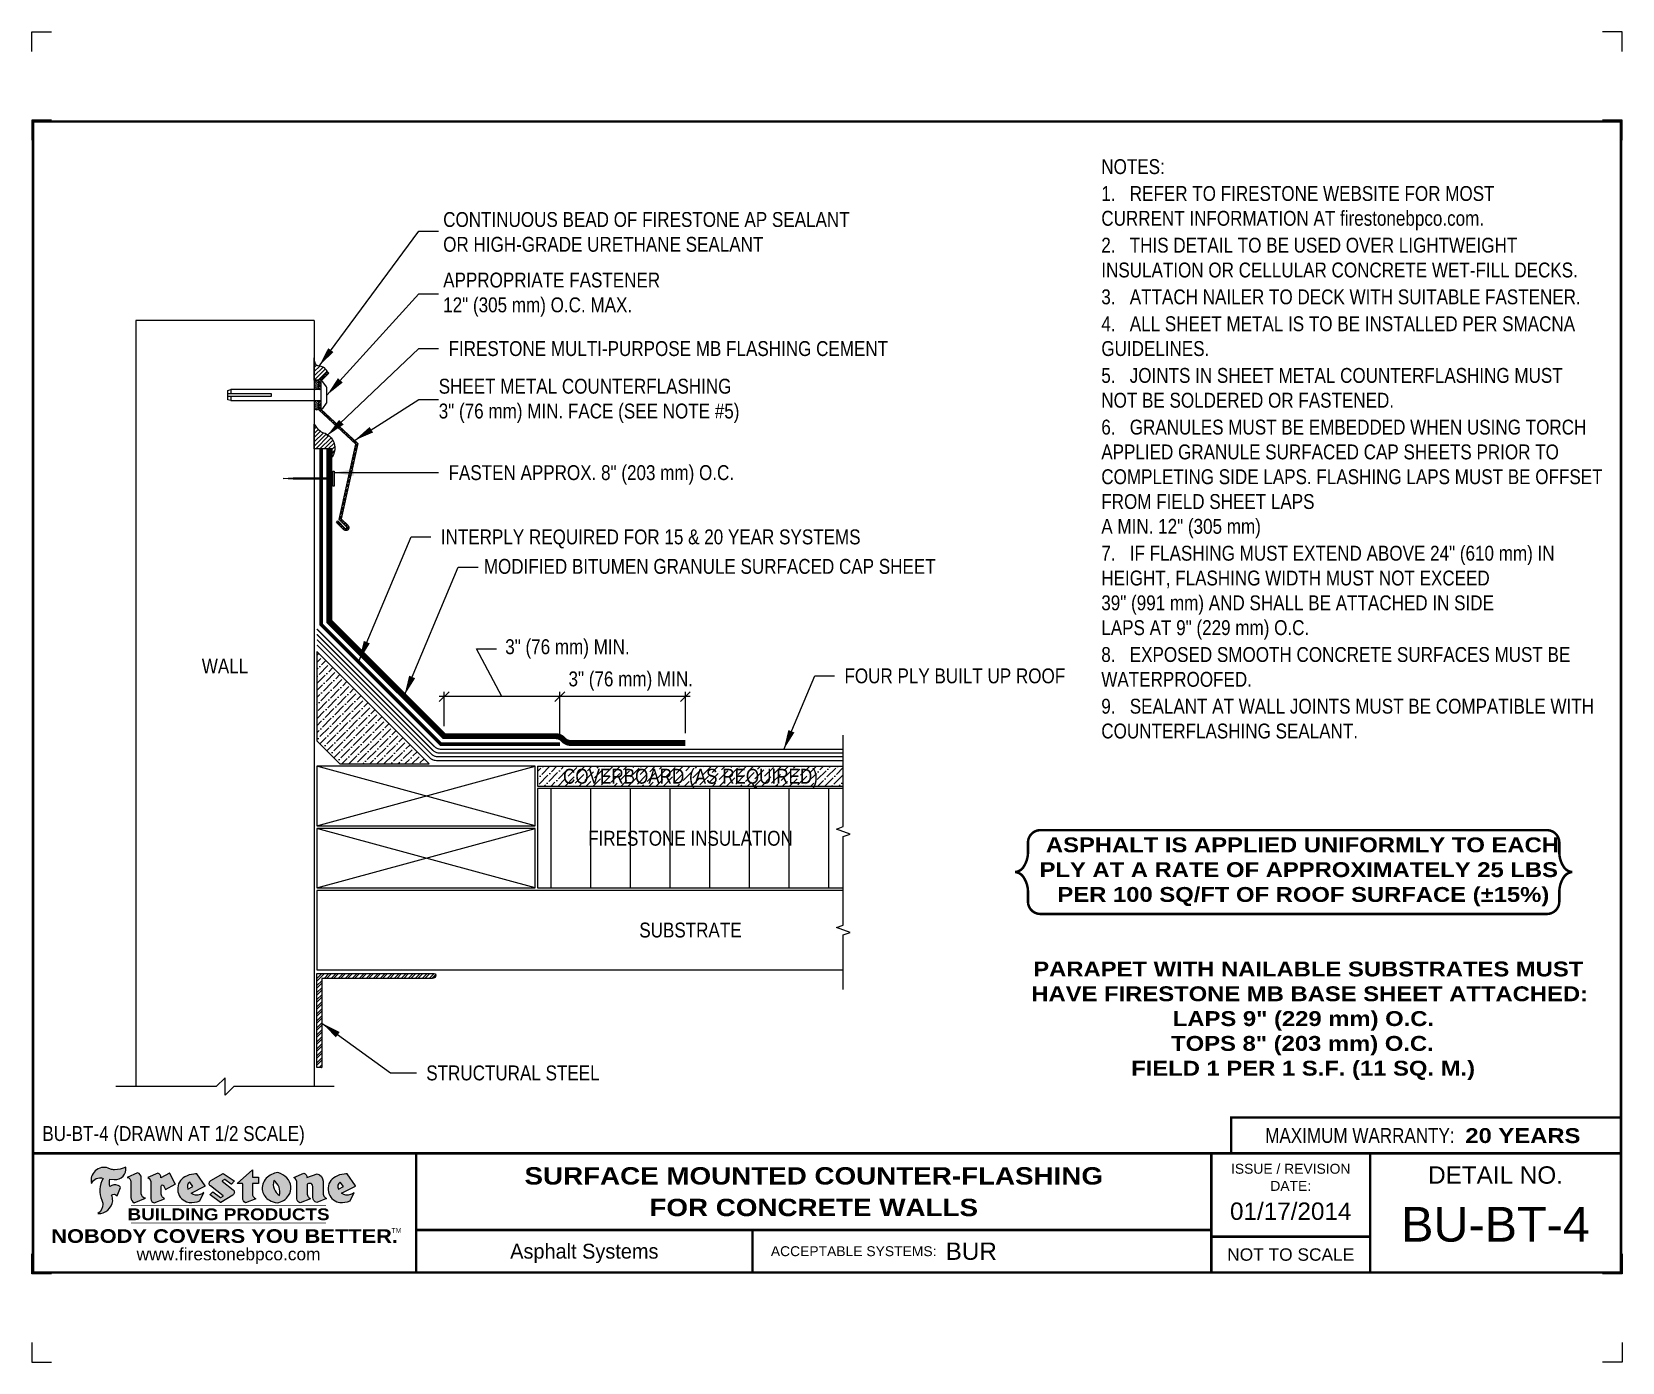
# Model space of a CAD drawing. Header units: inches. Extents: x -697.7 to -677.6, y -77.9 to -61.2.
import ezdxf
from ezdxf.enums import TextEntityAlignment as Align

# ---------------------------------------------------------------- set-up
doc = ezdxf.new("R2010")
doc.units = ezdxf.units.IN
doc.header["$MEASUREMENT"] = 0
doc.layers.get('0').update_dxf_attribs({"linetype": 'CONTINUOUS'})
doc.layers.get('DEFPOINTS').update_dxf_attribs({"linetype": 'CONTINUOUS'})
for name, color, linetype in [('FSBP-ACCESSORY-FIRESTONE', 7, 'CONTINUOUS'), ('FSBP-ACCESSORY-OTHER', 7, 'CONTINUOUS'), ('FSBP-ANNO-LABEL', 7, 'CONTINUOUS'), ('FSBP-ANNO-NOTE', 7, 'CONTINUOUS'), ('FSBP-COVERBOARD_CANT', 46, 'CONTINUOUS'), ('FSBP-INSULATION', 7, 'CONTINUOUS'), ('FSBP-MEMBRANE', 7, 'CONTINUOUS'), ('FSBP-SEALANTS', 1, 'CONTINUOUS'), ('FSBP-SUBSTRATE-GENERIC', 9, 'CONTINUOUS'), ('FSBP-TTLB', 7, 'CONTINUOUS'), ('FSBP-TTLB-BORDER', 7, 'CONTINUOUS'), ('FSBP-TTLB-TEXT', 7, 'CONTINUOUS'), ('FSBP-WALL-CURB', 9, 'CONTINUOUS'), ('FSBP-WOOD', 7, 'CONTINUOUS')]:
    doc.layers.add(name, color=color, linetype=linetype)
doc.styles.add('ARIAL', font='arial.ttf')
doc.styles.add('ARIAL_BOLD', font='')
doc.styles.add('ARIAL_NAR', font='ARIALN.TTF')
doc.styles.add('BANKGOTHIC', font='bgothm.ttf')
doc.styles.add('FSBP_ARIAL_NAR', font='ARIALN.TTF')
doc.styles.get('ARIAL_BOLD').set_extended_font_data('Arial Black')
doc.dimstyles.new('FSBP-DIM', dxfattribs={"dimtxt": 0.1875, "dimasz": 0.125, "dimexe": 0.0625, "dimexo": 0.125, "dimgap": 0.125, "dimtad": 0, "dimdec": 0, "dimzin": 1, "dimdsep": 46, "dimlunit": 4, "dimtxsty": 'ARIAL_NAR', "dimblk": 'OBLIQUE', "dimcen": 0.09375, "dimdle": 0.0625, "dimclrd": 256, "dimclre": 256, "dimclrt": 256, "dimadec": 0, "dimazin": 0, "dimtfac": 1, "dimtdec": 0, "dimtmove": 1, "dimatfit": 3, "dimfxl": 0, "dimtolj": 1, "dimtzin": 0, "dimlwd": -1, "dimlwe": -1, "dimarcsym": 0})
doc.dimstyles.new('FSBP-LEADER', dxfattribs={"dimtxt": 0.1875, "dimasz": 0.25, "dimexe": 0.0625, "dimexo": 0.125, "dimgap": 0.125, "dimtad": 0, "dimtih": 1, "dimtoh": 1, "dimdec": 4, "dimzin": 0, "dimdsep": 46, "dimlunit": 4, "dimtxsty": 'ARIAL_NAR', "dimcen": 0.09375, "dimclrd": 256, "dimclre": 256, "dimclrt": 256, "dimadec": 0, "dimazin": 0, "dimtfac": 1, "dimtdec": 4, "dimtofl": 0, "dimtmove": 0, "dimatfit": 3, "dimfxl": 0, "dimtolj": 1, "dimtzin": 0, "dimlwd": -1, "dimlwe": -1, "dimarcsym": 0})
pattern_1 = [(45, (-726.5178603907489, 26.92710630815978), (0.03314563036811942, 0.1215339780164378), [0.15625, -0.03125, 0, -0.03125])]

msp = doc.modelspace()

# ---------------------------------------------------------------- texts
at = {"layer": 'DEFPOINTS', "style": 'ARIAL_NAR'}
msp.add_text('BU-BT-4 (DRAWN AT 1/2 SCALE)', height=0.1875, dxfattribs=at).set_placement((-697.5198163187682, -75.06840324835517), align=Align.MIDDLE_LEFT)
at = {"layer": 'FSBP-ANNO-LABEL', "style": 'ARIAL_NAR'}
for s, p in [('FIRESTONE MULTI-PURPOSE MB FLASHING CEMENT', (-692.4039935739149, -65.17858243278621)), ('FASTEN APPROX. 8" (203 mm) O.C.', (-692.403993573915, -66.74142505823235)), ('INTERPLY REQUIRED FOR 15 & 20 YEAR SYSTEMS', (-692.5008355798597, -67.55123760617437)), ('FOUR PLY BUILT UP ROOF', (-687.417267619632, -69.30216411089754)), ('STRUCTURAL STEEL', (-692.6842502660837, -74.30465751182348))]:
    msp.add_text(s, height=0.1875, dxfattribs=at).set_placement(p, align=Align.MIDDLE_LEFT)
for s, p in [('WALL', (-695.2192852589939, -69.17833528872163)), ('FIRESTONE INSULATION', (-689.3566770575824, -71.34817293262495)), ('SUBSTRATE', (-689.3566770575824, -72.50442293262492))]:
    msp.add_text(s, height=0.1875, dxfattribs=at).set_placement(p, align=Align.MIDDLE_CENTER)
at = {"layer": 'FSBP-ANNO-LABEL', "char_height": 0.1875, "attachment_point": 1, "style": 'ARIAL_NAR'}
for s, width, heights, insert in [('\\pt4.5;CONTINUOUS BEAD OF FIRESTONE AP SEALANT\\POR HIGH-GRADE URETHANE SEALANT{\\H1.0222x; }', 5.135002463586147, [0.5986417030131281], (-692.4712286229478, -63.45873339194338)), ('\\pt4.5;APPROPRIATE FASTENER\\P12" (305 mm) O.C. MAX.{\\H1.0222x; }', 5.135002463586147, [0.5986417030131281], (-692.4712286229478, -64.22149203743152)), ('SHEET METAL COUNTERFLASHING\\P3" (76 mm) MIN. FACE (SEE NOTE #5){\\H1.0222x; }', 3.838321805639339, [0], (-692.527392330545, -65.55920970779613)), ('\\pt4.5;MODIFIED BITUMEN GRANULE SURFACED CAP SHEET', 5.721206415582856, [0], (-691.9595898276302, -67.82898804384652))]:
    msp.add_mtext_dynamic_manual_height_columns(s, width=width, gutter_width=5, heights=heights, dxfattribs=dict(at, insert=insert))
at = {"layer": 'FSBP-ANNO-NOTE', "char_height": 0.1875, "attachment_point": 1}
for s, width, heights, insert, style in [('NOTES:\\P{\\H0.083333x;\\P\\pi-0.375,l0.375;}1.   REFER TO FIRESTONE WEBSITE FOR MOST \\P\\pi0;CURRENT INFORMATION AT firestonebpco.com.\\P\\pl0;{\\H0.083333x;\\P\\pi-0.375,l0.375;}2.   THIS DETAIL TO BE USED OVER LIGHTWEIGHT\\P\\pi0;INSULATION OR CELLULAR CONCRETE WET-FILL DECKS.\\P{\\H0.083333x;\\P\\pi-0.375;}3.   ATTACH NAILER TO DECK WITH SUITABLE FASTENER.\\P{\\H0.083333x;\\P}4.   ALL SHEET METAL IS TO BE INSTALLED PER SMACNA GUIDELINES. \\P{\\H0.083333x;\\P}5.   JOINTS IN SHEET METAL COUNTERFLASHING MUST\\P\\pi0;NOT BE SOLDERED OR FASTENED.{\\H0.083333x;\\P\\pi-0.375;   \\P}6.   GRANULES MUST BE EMBEDDED WHEN USING TORCH APPLIED GRANULE SURFACED CAP SHEETS PRIOR TO COMPLETING SIDE LAPS. FLASHING LAPS MUST BE OFFSET FROM FIELD SHEET LAPS \\P\\pi0;A MIN. 12" (305 mm){\\H0.083333x;  \\P\\pi-0.375;\\P}7.   IF FLASHING MUST EXTEND ABOVE 24" (610 mm) IN HEIGHT, FLASHING WIDTH MUST NOT EXCEED \\P\\pi0;39" (991 mm) AND SHALL BE ATTACHED IN SIDE  \\PLAPS AT 9" (229 mm) O.C.{\\H0.083333x;\\P\\P\\pi-0.375;}8.   EXPOSED SMOOTH CONCRETE SURFACES MUST BE WATERPROOFED.{\\H0.083333x;\\P\\P}9.   SEALANT AT WALL JOINTS MUST BE COMPATIBLE WITH COUNTERFLASHING SEALANT.', 6.458020089093907, [7.443961433113945], (-684.1819973555139, -62.79235455402886), 'FSBP_ARIAL_NAR'), ('\\pi-0.29537,l0.375;ASPHALT IS APPLIED UNIFORMLY TO EACH\\P\\pi0,l0;PLY AT A RATE OF APPROXIMATELY 25 LBS\\P\\pi-0.14981,l0.375;PER 100 SQ/FT OF ROOF SURFACE (±15%)', 6.46982238162866, [0.910907846000744], (-684.9596892344489, -71.33731334718686), 'ARIAL_BOLD'), ('\\pi-0.069682,l0.375;PARAPET WITH NAILABLE SUBSTRATES MUST\\P\\pi-0.094047;HAVE FIRESTONE MB BASE SHEET ATTACHED:\\P\\pi1.688;LAPS 9" (229 mm) O.C.\\P\\pi1.667;TOPS 8" (203 mm) O.C.\\P\\pi1.1636;FIELD 1 PER 1 S.F. (11 SQ. M.)', 7.126109068008986, [1.766460265560842], (-685.3444786907166, -72.90117810607808), 'ARIAL_BOLD')]:
    msp.add_mtext_dynamic_manual_height_columns(s, width=width, gutter_width=1.09375, heights=heights, dxfattribs=dict(at, insert=insert, style=style))
at = {"layer": 'FSBP-COVERBOARD_CANT', "style": 'ARIAL_NAR'}
msp.add_text('COVERBOARD (AS REQUIRED)', height=0.1875, dxfattribs=at).set_placement((-689.3566770575824, -70.56692293262492), align=Align.MIDDLE_CENTER)

# ---------------------------------------------------------------- blocks, each defined once
blk = doc.blocks.new('FSBP_MASONRY_FASTENER_01')
at = {"layer": 'FSBP-ACCESSORY-FIRESTONE', "linetype": 'Continuous', "ltscale": 1.75}
for points in [[(-1.812500000000057, -0.03125), (-1.812500000000057, -0.109375), (-1.875000000000057, -0.09375), (-1.875000000000057, 0.09375), (-1.812500000000057, 0.109375), (-1.8125, 0.03125)], [(-1.875000000000057, 0.03125), (-1.000000000000057, 0.03125), (-1.000000000000057, -0.03125), (-1.875000000000057, -0.03125)], [(-5.684341886080801e-14, 0.109375), (-1.812500000000057, 0.109375)], [(-1.812500000000057, -0.109375), (0, -0.109375)]]:
    blk.add_lwpolyline(points, dxfattribs=at)
blk.add_lwpolyline([(0, 0.28125), (0, -0.28125), (0.01562499999994316, -0.28125, 0.2360679774997382), (0.04062499999997726, -0.2687500000000682), (0.1187499999999773, -0.1645833333333258, 0.1622776601684073), (0.125, -0.1458333333333712), (0.125, 0.1458333333333712, 0.162277660168398), (0.1187499999999773, 0.1645833333333258), (0.04062499999997726, 0.2687500000000682, 0.2360679774997484), (0.015625, 0.28125)], format="xyb", close=True, dxfattribs=at)
blk = doc.blocks.new('_OBLIQUE')
at = {"color": 0, "linetype": 'ByBlock'}
blk.add_line((-0.5, -0.5), (0.5, 0.5), dxfattribs=at)
blk = doc.blocks.new('*D9')
at = {"layer": 'DEFPOINTS', "color": 0, "transparency": 16777216}
for p in [(-692.4601705429192, -69.56396577725812), (-692.4601705429192, -70.06192293262498), (-691.001850782633, -70.16254793262496)]:
    blk.add_point(p, dxfattribs=at)
at = {"layer": 'FSBP-ANNO-LABEL', "transparency": 16777216}
for p, q in [((-691.731010662776, -69.56396577725812), (-692.051435464844, -68.96328272502615)), ((-692.051435464844, -68.96328272502615), (-691.801435464844, -68.96328272502615)), ((-692.4601705429192, -69.93692293262498), (-692.4601705429192, -69.50146577725812)), ((-691.001850782633, -70.03754793262496), (-691.001850782633, -69.50146577725812)), ((-690.939350782633, -69.56396577725812), (-692.5226705429192, -69.56396577725812))]:
    blk.add_line(p, q, dxfattribs=at)
at = {"layer": 'FSBP-ANNO-LABEL', "transparency": 16777216, "xscale": 0.125, "yscale": 0.125, "zscale": 0.125, "rotation": 180}
blk.add_blockref('_OBLIQUE', (-692.4601705429192, -69.56396577725812), dxfattribs=at)
at = {"layer": 'FSBP-ANNO-LABEL', "transparency": 16777216, "xscale": 0.125, "yscale": 0.125, "zscale": 0.125}
blk.add_blockref('_OBLIQUE', (-691.001850782633, -69.56396577725812), dxfattribs=at)
at = {"layer": 'FSBP-ANNO-LABEL', "transparency": 16777216, "insert": (-690.9059076681182, -68.96328272502615), "char_height": 0.1875, "attachment_point": 5, "style": 'ARIAL_NAR'}
blk.add_mtext('\\A1;3" (76 mm) MIN.', dxfattribs=at)
blk = doc.blocks.new('*D10')
at = {"layer": 'DEFPOINTS', "color": 0, "transparency": 16777216}
for p in [(-691.001850782633, -69.5639657772581), (-691.001850782633, -70.16254793262496), (-689.4211521895043, -70.14754793262492)]:
    blk.add_point(p, dxfattribs=at)
at = {"layer": 'FSBP-ANNO-LABEL', "transparency": 16777216}
for p, q in [((-691.001850782633, -70.03754793262496), (-691.001850782633, -69.5014657772581)), ((-689.4211521895043, -70.02254793262492), (-689.4211521895043, -69.5014657772581)), ((-689.3586521895043, -69.5639657772581), (-691.064350782633, -69.5639657772581))]:
    blk.add_line(p, q, dxfattribs=at)
at = {"layer": 'FSBP-ANNO-LABEL', "transparency": 16777216, "xscale": 0.125, "yscale": 0.125, "zscale": 0.125, "rotation": 180}
blk.add_blockref('_OBLIQUE', (-691.001850782633, -69.5639657772581), dxfattribs=at)
at = {"layer": 'FSBP-ANNO-LABEL', "transparency": 16777216, "xscale": 0.125, "yscale": 0.125, "zscale": 0.125}
blk.add_blockref('_OBLIQUE', (-689.4211521895043, -69.5639657772581), dxfattribs=at)
at = {"layer": 'FSBP-ANNO-LABEL', "transparency": 16777216, "insert": (-690.1088395575571, -69.36861730174132), "char_height": 0.1875, "attachment_point": 5, "style": 'ARIAL_NAR'}
blk.add_mtext('\\A1;3" (76 mm) MIN.', dxfattribs=at)
blk = doc.blocks.new('TTLB-ASPHALT_2')
at = {"layer": 'FSBP-TTLB-TEXT'}
h = blk.add_hatch(color=1, dxfattribs=at)
edge = h.paths.add_edge_path()
edge.add_arc((1.037309769669577, -0.1982514792917414), 0.1319107607348592, 264.0410451462083, 370.3106169565163)
edge.add_arc((1.027551646585692, 0.1214293576525733), 0.3273056962876313, 270.05058356628564, 295.2345939718749, ccw=False)
edge.add_arc((1.022801957313334, -0.06680179986896917), 0.1391656561713473, 249.3281275763708, 272.07491241499105, ccw=False)
edge.add_line((0.9736743133014443, -0.1970076156048322), (0.9474927838574558, -0.1852745150568467))
edge.add_arc((0.8939498971398336, -0.3394262635682139), 0.1631857907024014, 70.84590087378947, 194.3325259843294)
edge.add_arc((0.8444260109029358, -0.4259936440910934), 0.1179914261095164, 70.96950098066537, 156.9641407594445, ccw=False)
edge.add_arc((1.153141409296893, -0.4684497516079631), 0.3110405457095051, 150.3231137483155, 203.2084295854514)
edge.add_arc((0.7562495500623072, -0.6412608153900123), 0.1218587156617228, 0.8849157075230778, 24.346689398956016, ccw=False)
edge.add_arc((0.749378166569727, -0.6475258110744448), 0.1289731377238425, -58.36655102076497, 3.621678231135377, ccw=False)
edge.add_arc((0.825669902954445, -0.5792158350996317), 0.1783301886510284, 267.2205474105592, 354.1381621173544)
edge.add_arc((0.7903121048625223, -0.6011409294291923), 0.2127878929608672, 0.9996158580678507, 21.00503380861256)
edge.add_arc((1.018807122639402, -0.56666910481853), 0.05136395668415356, 40.82117713172647, 125.52727787225089, ccw=False)
edge.add_line((1.057676976260041, -0.5330924682126579), (1.102776947655911, -0.4308018311949979))
edge.add_arc((1.040858222524662, -0.4699705673995993), 0.07326744446031194, 32.31675181866508, 66.31481236597692)
edge.add_arc((1.03226251882532, -0.5063316993097828), 0.1102246948011836, 69.81791323323489, 125.2547347206764)
edge.add_arc((1.127708877207283, -0.3689593535312667), 0.1659710644737248, 164.1569669952049, 196.5811013160463, ccw=False)
edge.add_line((0.9680425188342383, -0.3236487780942525), (1.023615334387159, -0.3294494641845915))
h = blk.add_hatch(color=1, dxfattribs=at)
edge = h.paths.add_edge_path()
edge.add_line((1.275239419159561, -0.6223407783464836), (1.415345367376062, -0.5660418822574513))
edge.add_arc((1.421019305783972, -0.5090099247487956), 0.0573135041183652, 181.9717871001928, 264.318510004944, ccw=False)
edge.add_line((1.363739737527226, -0.5109819325197407), (1.363412352251203, -0.3102363679014104))
edge.add_arc((1.294263659668758, -0.3103491388304178), 0.06914878453844221, 0.0934405599630203, 72.42834396969674)
edge.add_line((1.315139561173908, -0.2444268274366834), (1.186839444240604, -0.3024209471341521))
edge.add_arc((1.175246268095293, -0.3585110609421065), 0.05727567197445601, -0.017399788185173293, 78.32206769135098, ccw=False)
edge.add_line((1.232521937428658, -0.3585284546236949), (1.232574268422297, -0.5551264966871372))
edge.add_arc((1.305699496415485, -0.5558575689677383), 0.07312888236350387, 179.4272023230188, 245.3845503102951)
h = blk.add_hatch(color=1, dxfattribs=at)
edge = h.paths.add_edge_path()
edge.add_line((1.792026821926584, -0.3839679064720372), (1.722158956877934, -0.2518542302253763))
edge.add_arc((1.720119655279632, -0.2529327078887889), 0.002306916790722187, 27.87197133375539, 117.3766794470633)
edge.add_line((1.719058846382097, -0.2508841597291962), (1.610638460368705, -0.3070279753467844))
edge.add_arc((1.547088841662969, -0.3061026658494512), 0.0635563547987944, 359.1658080110699, 425.8793658831468)
edge.add_line((1.573061729235633, -0.248095602948041), (1.446879247402876, -0.3051325108639844))
edge.add_arc((1.407812067100195, -0.3703571330466389), 0.07602957263902099, -3.441403975722608, 59.07992244285498, ccw=False)
edge.add_line((1.483704536400296, -0.3749210150789111), (1.483704536400296, -0.5723838140635849))
edge.add_arc((1.540537465180449, -0.568254406115102), 0.05698275005416079, 184.155735247854, 255.3066498366445)
edge.add_line((1.526084036778343, -0.6233736605654201), (1.657291340682093, -0.5706505145275003))
edge.add_arc((1.688298576827208, -0.5021390388424152), 0.07520153584805911, 207.5160880841865, 245.6492267231555, ccw=False)
edge.add_arc((1.721050197024908, -0.4914488168456472), 0.1093332836229126, 179.482336525514, 204.553790000109, ccw=False)
edge.add_line((1.611721375809452, -0.4904610114968477), (1.611721375809452, -0.4126404716789125))
edge.add_arc((1.628589765097189, -0.4141592990360579), 0.01693662875850585, 28.356188110615108, 174.8549701683544, ccw=False)
edge.add_arc((1.627340435522399, -0.4197189881350596), 0.02111886817707388, 22.216893572431275, 40.10213956426179, ccw=False)
edge.add_line((1.646891420738257, -0.411733653441388), (1.666638796144639, -0.4549750258192375))
edge.add_arc((1.668737246926753, -0.4540167099035557), 0.002306916790697936, 204.5451281843233, 299.6323508186978)
edge.add_line((1.669877862091766, -0.4560219186519134), (1.791128135493295, -0.387051592883779))
edge.add_line((1.791128135493295, -0.387051592883779), (1.792026821926584, -0.3839679064720372))
h = blk.add_hatch(color=1, dxfattribs=at)
h.paths.add_polyline_path([(2.063388732080512, -0.2583237030619046, 0.02524281661523788), (2.025024361750752, -0.261053212930932, 0.1213611957758757), (1.901773912052249, -0.3008158885520515, 0.6151668103976068), (1.93274136141747, -0.6099060679592014, 0.05306812109568645), (1.967936229862175, -0.6178657456005112, 0.1150932231766138), (2.099126721549737, -0.599493378988285), (2.151195569562105, -0.4944891916583458, -0.08755405562188731), (2.104230609512001, -0.5187113292177514, -0.265591761123442), (1.992692314386659, -0.5010701623317004), (2.165347897647223, -0.4141184325909251, 0.4518949533370738), (2.166222728871162, -0.4107679608846411)])
h.paths.add_polyline_path([(2.014217313945437, -0.4188965037300818), (1.951113654018855, -0.4515330109460649, -0.3720533890450154), (1.973177450672722, -0.3607130665457703)], flags=16)
h = blk.add_hatch(color=1, dxfattribs=at)
edge = h.paths.add_edge_path()
edge.add_arc((2.260407392426799, -0.3775796671689022), 0.04152450223224761, 123.20805433949599, 232.20272987796739, ccw=False)
edge.add_line((2.237665217914071, -0.3428366421988471), (2.393535971665983, -0.2540943745381128))
edge.add_arc((2.394677353533154, -0.2560991469722609), 0.002306916790746356, 55.64644466200838, 119.65426054522271, ccw=False)
edge.add_line((2.395979141996861, -0.2541946229175096), (2.531809646140459, -0.3470380726374174))
edge.add_arc((2.530468902927936, -0.348915377278999), 0.002306916790703907, -42.73110123830651, 54.4661353737244, ccw=False)
edge.add_line((2.532163440279987, -0.3504807552658633), (2.498457913851155, -0.3869673252714563))
edge.add_arc((2.496763376499132, -0.3854019472846062), 0.002306916790678807, 233.75270768964208, 317.2688987614738, ccw=False)
edge.add_line((2.495399362263356, -0.3872624123457342), (2.413849913492982, -0.3274738082119768))
edge.add_arc((2.412485899257177, -0.3293342732731475), 0.002306916790721621, 53.75270768969886, 124.4135619297156)
edge.add_line((2.41118211687575, -0.3274311136421204), (2.382933981293377, -0.3467828384681582))
edge.add_arc((2.384237763674776, -0.348685998099171), 0.002306916790689023, 124.4135619293328, 231.845902025516)
edge.add_line((2.382812599816248, -0.3505000469010326), (2.519899969301207, -0.4581994452042863))
edge.add_arc((2.494247019847677, -0.4908523236374549), 0.04152450223225621, -55.212258982950914, 51.84590202519439, ccw=False)
edge.add_line((2.517938320565804, -0.524955205567295), (2.364434947484597, -0.6179520922513859))
edge.add_arc((2.363239601923482, -0.6159790200102151), 0.002306916790730853, 233.2955624374469, 301.20872157040725, ccw=False)
edge.add_line((2.361860787187538, -0.6178285429225525), (2.231266621301074, -0.5204709167214503))
edge.add_arc((2.232647938930654, -0.5186232623475462), 0.002306916790695972, 135.5134179846239, 233.2179869197903, ccw=False)
edge.add_line((2.231002150870836, -0.5170067083764707), (2.262839375599356, -0.4845937328397838))
edge.add_arc((2.264485163659231, -0.4862102868108593), 0.002306916790746308, 53.035283999919216, 135.5134179856132, ccw=False)
edge.add_line((2.265872365996302, -0.4843670465239143), (2.361834678328762, -0.556587225780504))
edge.add_arc((2.363221880665748, -0.5547439854936442), 0.00230691679061932, 233.0352840003378, 302.2362632417148)
edge.add_line((2.36445241715569, -0.5566953042850855), (2.39428499383348, -0.5378823484768986))
edge.add_arc((2.393054457343538, -0.5359310296854005), 0.002306916790682351, 302.2362632409617, 412.2027298767904)
edge.add_line((2.394468296066179, -0.5341081404552028), (2.234958295420142, -0.4103916733127164))
h = blk.add_hatch(color=1, dxfattribs=at)
edge = h.paths.add_edge_path()
edge.add_line((2.763460561272041, -0.2072496393923586), (2.763460561272041, -0.2969520779963943))
edge.add_arc((2.765767478062685, -0.2969520779964085), 0.002306916790644209, 179.9999999996471, 270)
edge.add_line((2.765767478062685, -0.299258994787067), (2.835417693520355, -0.299258994787067))
edge.add_arc((2.835417693520355, -0.301565911577768), 0.002306916790701052, 0, 90, ccw=False)
edge.add_line((2.837724610311056, -0.301565911577768), (2.837724610311056, -0.3790761307454034))
edge.add_arc((2.835417693520355, -0.3790761307453892), 0.002306916790701052, 270, 359.99999999964706, ccw=False)
edge.add_line((2.835417693520355, -0.381383047536076), (2.765767478062685, -0.381383047536076))
edge.add_arc((2.765767478062685, -0.3836899643267344), 0.00230691679065842, 90, 180.0000000003529)
edge.add_line((2.763460561272041, -0.3836899643267486), (2.763460561272041, -0.5033995910642943))
edge.add_arc((2.836735953378934, -0.5071368822038664), 0.0733706374068053, 177.080252780878, 245.3249543133887)
edge.add_line((2.806105814540615, -0.5738080530967409), (2.674529557384915, -0.6226036013049736))
edge.add_arc((2.708610405062075, -0.5642984087918137), 0.06753517344606745, 177.0345319916318, 239.6926428024876, ccw=False)
edge.add_line((2.641165668230087, -0.5608045390097232), (2.641165668230087, -0.3836899643267486))
edge.add_arc((2.638858751439443, -0.3836899643267344), 0.002306916790644209, 359.9999999996471, 450)
edge.add_line((2.638858751439443, -0.381383047536076), (2.572857950769389, -0.381383047536076))
edge.add_line((2.572857950769389, -0.381383047536076), (2.763460561272041, -0.2072496393923586))
h = blk.add_hatch(color=1, dxfattribs=at)
edge = h.paths.add_edge_path(flags=16)
edge.add_arc((2.940363509127394, -0.4847985213681625), 0.1684614578629401, 344.555880404788, 417.0140046669555)
edge.add_arc((3.194458079644619, -0.3883534532477881), 0.1684614578629401, 164.5558804047879, 237.0140046669555)
edge = h.paths.add_edge_path()
edge.add_arc((3.069375116502187, -0.4399344555145035), 0.1828726885096594, 136.0914512150014, 191.2134189783261)
edge.add_arc((3.064939550433394, -0.4318234379590535), 0.1803148804748372, 194.0167254156713, 240.6663730831883)
edge.add_arc((3.098047041778983, -0.3845058757092659), 0.2378525180183744, 239.2975390661776, 264.2889872773172)
edge.add_arc((3.048844782126224, -0.4190232383793102), 0.2037606892471619, 277.198676483205, 326.5035729612736)
edge.add_arc((3.077739326803538, -0.4341046616465292), 0.1713748657917131, 325.3768876809927, 406.3828327799077)
edge.add_arc((3.011839488065931, -0.4896144380417979), 0.257194564584994, 44.28462553520023, 73.82901434867595)
edge.add_arc((3.117152499586979, -0.4983433120546863), 0.2579560664039143, 97.50292863483375, 134.1039137579002)
h = blk.add_hatch(color=1, dxfattribs=at)
edge = h.paths.add_edge_path()
edge.add_line((3.322690228557462, -0.5721896537377233), (3.322690228557462, -0.3749210150789111))
edge.add_arc((3.24679775925739, -0.370357133046582), 0.07602957263898975, 356.5585960242334, 419.0799224428146)
edge.add_line((3.285864939560099, -0.3051325108639844), (3.412047421392799, -0.248095602948041))
edge.add_arc((3.386074533820164, -0.3061026658495081), 0.06355635479883588, 0.39626228338761393, 65.87936588319121, ccw=False)
edge.add_line((3.449629368605429, -0.3056631084211006), (3.580526418688805, -0.2593848434574682))
edge.add_arc((3.555744121700968, -0.3530904070730401), 0.09692726601171289, 2.3669770076634222, 75.18615851992507, ccw=False)
edge.add_line((3.652588689330287, -0.3490873311063183), (3.652588689330287, -0.4883770011387014))
edge.add_arc((3.761877549389567, -0.4914934052704041), 0.109333283622916, 178.366636532353, 204.5537900000356)
edge.add_arc((3.729125929191724, -0.502183627267101), 0.07520153584796288, 207.516088084178, 245.2240541443142)
edge.add_line((3.697611150971852, -0.570463124538577), (3.572585913552643, -0.6207021253773917))
edge.add_arc((3.595347186007587, -0.5526356419907756), 0.07177131519199455, 180.332858711582, 251.5101856666636, ccw=False)
edge.add_line((3.523577081955409, -0.5530525936986805), (3.523577081955409, -0.4153032515383757))
edge.add_arc((3.486319529276869, -0.4148773504126666), 0.03725998689429508, 359.3450650296196, 449.0500281940881)
edge.add_arc((3.482769874121715, -0.441962209903366), 0.06447454900600989, 86.29402372314146, 119.8211331593849)
edge.add_line((3.450707067966732, -0.3860252459975868), (3.450707067966732, -0.4904610114968477))
edge.add_arc((3.560035889182245, -0.4914488168456614), 0.1093332836229698, 179.4823365255068, 204.5537900001034)
edge.add_arc((3.527284268984403, -0.5021390388425004), 0.07520153584796288, 207.516088084178, 245.6492267231484)
edge.add_line((3.496277032839316, -0.5706505145275003), (3.365069728935509, -0.6233736605654201))
edge.add_arc((3.379502486061938, -0.5682868177318312), 0.05694615642554811, 183.9298782390082, 255.3184963253429, ccw=False)
h = blk.add_hatch(color=1, dxfattribs=at)
h.paths.add_polyline_path([(3.957695472291277, -0.2583237030619046, 0.02524281661523822), (3.919331101961575, -0.261053212930932, 0.1085638477195505), (3.807890832595604, -0.2939221658134556, 0.6425897848490651), (3.827048101628293, -0.6099060679592014, 0.05306812109569052), (3.862242970072884, -0.6178657456005112, 0.1150932231766133), (3.993433461760503, -0.599493378988285), (4.045502309772871, -0.4944891916583458, -0.08755405562189084), (3.998537349722767, -0.5187113292177514, -0.2655917611234366), (3.886999054597368, -0.5010701623317004), (4.059654637857989, -0.4141184325909251, 0.4518949533370731), (4.060529469081928, -0.4107679608846411)])
h.paths.add_polyline_path([(3.90852405415626, -0.4188965037300818), (3.845420394229677, -0.4515330109460649, -0.3720533890450147), (3.867484190883488, -0.3607130665457703)], flags=16)
at = {"layer": 'DEFPOINTS', "linetype": 'Continuous', "ltscale": 1.75}
for points in [[(-0.015625, 13.88083333333331), (-0.015625, 14.13083333333331), (0.234375, 14.13083333333331)], [(20.01562500000003, 13.88083333333331), (20.01562500000003, 14.13083333333331), (19.76562500000003, 14.13083333333331)], [(-0.015625, -2.380833333333342), (-0.015625, -2.630833333333342), (0.234375, -2.630833333333342)], [(20.01562500000003, -2.380833333333342), (20.01562500000003, -2.630833333333342), (19.76562500000003, -2.630833333333342)]]:
    blk.add_lwpolyline(points, dxfattribs=at)
at = {"layer": 'DEFPOINTS', "color": 1}
for points in [[(0.234375, 13.01562499999999), (-0.015625, 13.01562499999999), (-0.015625, 12.76562499999999)], [(20.015625, 12.76562499999999), (20.015625, 13.01562499999999), (19.765625, 13.01562499999999)], [(0.234375, -1.515625000000014), (-0.015625, -1.515625000000014), (-0.015625, -1.265625000000014)], [(20.015625, -1.265625000000014), (20.015625, -1.515625000000014), (19.765625, -1.515625000000014)]]:
    blk.add_lwpolyline(points, dxfattribs=at)
at = {"layer": 'FSBP-TTLB', "const_width": 0.03125}
blk.add_lwpolyline([(15.09028770518938, -1.4210854715202e-14), (20, -1.4210854715202e-14), (20, 0.4512598240669803), (15.09028770518938, 0.4512598240669803)], close=True, dxfattribs=at)
for points in [[(0, -1.4210854715202e-14), (0, -1.500000000000014), (20, -1.500000000000014), (20, -1.4210854715202e-14), (0, -1.4210854715202e-14)], [(4.825208527206769, -1.4210854715202e-14), (4.825208527206769, -0.9643749050531341)], [(14.84028770518938, -1.4210854715202e-14), (14.84028770518938, -0.9643749050531341)], [(16.84110496735593, -1.4210854715202e-14), (16.84110496735593, -1.500000000000014)], [(4.825208527206769, -0.9643749050531341), (4.825208527206769, -1.500000000000014)], [(4.825208527206769, -0.9643749050531341), (14.84028770518938, -0.9643749050531341)], [(14.84028770518938, -0.9643749050531341), (14.84028770518938, -1.500000000000014)], [(14.84028770518938, -1.04874017593302), (16.84110496735593, -1.04874017593302)]]:
    blk.add_lwpolyline(points, dxfattribs=at)
at = {"layer": 'FSBP-TTLB-BORDER', "const_width": 0.03125}
blk.add_lwpolyline([(20, -1.4210854715202e-14), (20, 12.99999999999999), (0, 12.99999999999999), (0, -1.4210854715202e-14)], dxfattribs=at)
at = {"layer": 'FSBP-TTLB-TEXT', "color": 1}
blk.add_line((0.7358432058323388, -0.3798227541456072), (0.7358432058323388, -0.3798227541456072), dxfattribs=at)
for points in [[(1.023615323725323, -0.3294494630717111, 0.5000510906601082), (1.167090420776901, -0.174641494204792, -0.1103304102359608), (1.027840608309816, -0.2058762110801524, -0.09957876667165425), (0.9736743133014443, -0.1970076156048322), (0.9474927838574558, -0.1852745150568467, 0.5978159689075124), (0.7358432058323388, -0.3798227541456072, -0.3938834584182213), (0.8828996422548698, -0.3144510229727189, 0.2349406564350952), (0.86727108227484, -0.5910237178633224, -0.1027304183841549), (0.8780937320133262, -0.6393788197974288, -0.2772692352614086), (0.8170223912655956, -0.7573362346217039, 0.3985429150902959), (1.003067614090241, -0.5974286950643659, 0.0875124847930418), (0.9889600163401155, -0.5248671157293643, -0.3874031597924062), (1.057676976260041, -0.5330924682126579), (1.102776947655911, -0.4308018311949979, 0.1494423498871741), (1.07029056398062, -0.4028746979726066, 0.2467195073738216), (0.9686394281704906, -0.4163228904101004, -0.1424285161541127), (0.9680425188342383, -0.3236487780942525), (1.023615334387159, -0.3294494641845915)], [(2.166222728871162, -0.4107679608846411), (2.063388732080512, -0.2583237030619046, 0.02524281661523788), (2.025024361750752, -0.261053212930932, 0.1085638477195265), (1.913584092384895, -0.2939221658134556, 0.6425897848491228), (1.93274136141747, -0.6099060679592014, 0.05306812109568648), (1.967936229862175, -0.6178657456005112, 0.1150932231766137), (2.099126721549737, -0.599493378988285), (2.151195569562105, -0.4944891916583458, -0.0875540556218873), (2.104230609512001, -0.5187113292177514, -0.2655917611234418), (1.992692314386659, -0.5010701623317004), (2.165347897647223, -0.4141184325909251)], [(2.763460561272041, -0.2072496393923586), (2.763460561272041, -0.2969520779963943, 0.4142135623730958), (2.765767478062685, -0.299258994787067), (2.835417693520355, -0.299258994787067, -0.414213562373095), (2.837724610311056, -0.301565911577768), (2.837724610311056, -0.3790761307454034, -0.4142135623730938), (2.835417693520355, -0.381383047536076), (2.765767478062685, -0.381383047536076, 0.4142135623730958), (2.763460561272041, -0.3836899643267486), (2.763460561272041, -0.5033995910642943, 0.3068985753588853), (2.806105814540615, -0.5738080530967409), (2.674529557384915, -0.6226036013049736, -0.2804194150632976), (2.641165668230087, -0.5608045390097232), (2.641165668230087, -0.3836899643267486, 0.414213562373095), (2.638858751439443, -0.381383047536076), (2.572857950769389, -0.381383047536076), (2.763460561272041, -0.2072496393923586)], [(4.060529469081928, -0.4107679608846411), (3.957695472291277, -0.2583237030619046, 0.02524281661523788), (3.919331101961575, -0.261053212930932, 0.1085638477195265), (3.807890832595604, -0.2939221658134556, 0.6425897848491228), (3.827048101628293, -0.6099060679592014, 0.05306812109568648), (3.862242970072884, -0.6178657456005112, 0.1150932231766137), (3.993433461760503, -0.599493378988285), (4.045502309772871, -0.4944891916583458, -0.0875540556218873), (3.998537349722767, -0.5187113292177514, -0.2655917611234418), (3.886999054597368, -0.5010701623317004), (4.059654637857989, -0.4141184325909251)], [(4.059654637857989, -0.4141184325909251, 0.4518949533370731), (4.060529469081928, -0.4107679608846411, 0.4518949533370731)]]:
    blk.add_lwpolyline(points, format="xyb", dxfattribs=at)
for points in [[(1.275239419159561, -0.6223407783464836), (1.415345367376062, -0.5660418822574513, -0.3756100036733062), (1.363739737527226, -0.5109819325197407), (1.363412352251203, -0.3102363679014104, 0.3265360292958048), (1.315139561173908, -0.2444268274366834), (1.186839444240604, -0.3024209471341521, -0.3557863980845349), (1.232521937428658, -0.3585284546236949), (1.232574268422297, -0.5551264966871372, 0.2960110723418457)], [(1.792026821926584, -0.3839679064720372), (1.722158956877934, -0.2518542302253763, 0.4116839150163434), (1.719058846382097, -0.2508841597291962), (1.610638460368705, -0.3070279753467844, 0.2996033003794034), (1.573061729235633, -0.248095602948041), (1.446879247402876, -0.3051325108639844, -0.2797757560995365), (1.483704536400296, -0.3749210150789111), (1.483704536400296, -0.5723838140635849, 0.320828638474519), (1.526084036778343, -0.6233736605654201), (1.657291340682093, -0.5706505145275003, -0.1679398621276611), (1.621603752698661, -0.5368819723450713, -0.1098333365370753), (1.611721375809452, -0.4904610114968477), (1.611721375809452, -0.4126404716789125, -0.743334502655012), (1.64349420176768, -0.406115222877844, -0.07819791644735608), (1.646891420738257, -0.411733653441388), (1.666638796144639, -0.4549750258192375, 0.4404648714563479), (1.669877862091766, -0.4560219186519134), (1.791128135493295, -0.387051592883779)], [(1.951113654018855, -0.4515330109460649), (2.014217313945437, -0.4188965037300818), (1.973177450672722, -0.3607130665457703, 0.3720533890450154)], [(2.234958295420142, -0.4103916733127164, -0.5150044486718882), (2.237665217914071, -0.3428366421988471), (2.393535971665983, -0.2540943745381128, -0.2867822934100265), (2.395979141996861, -0.2541946229175096), (2.531809646140459, -0.3470380726374174, -0.4515027974650387), (2.532163440279987, -0.3504807552658633), (2.498457913851155, -0.3869673252714563, -0.3814439164929681), (2.495399362263356, -0.3872624123457342), (2.413849913492982, -0.3274738082119768, 0.3184718635035665), (2.41118211687575, -0.3274311136421204), (2.382933981293377, -0.3467828384681582, 0.5064094529656681), (2.382812599816248, -0.3505000469010326), (2.519899969301207, -0.4581994452042863, -0.5043597839115849), (2.517938320565804, -0.524955205567295), (2.364434947484597, -0.6179520922513859, -0.3053163970316367), (2.361860787187538, -0.6178285429225525), (2.231266621301074, -0.5204709167214503, -0.4541703869768119), (2.231002150870836, -0.5170067083764707), (2.262839375599356, -0.4845937328397838, -0.3762644290664977), (2.265872365996302, -0.4843670465239143), (2.361834678328762, -0.556587225780504, 0.3114700032088108), (2.36445241715569, -0.5566953042850855), (2.39428499383348, -0.5378823484768986, 0.520381097387146), (2.394468296066179, -0.5341081404552028)], [(2.937624918725987, -0.3131105398334171, 0.2452625673097023), (2.889993533867141, -0.4754966266250449, 0.2064059665179019), (2.976604338974084, -0.5890186876872008, 0.1094800500670344), (3.074378098474654, -0.6211778035979307, 0.2185147641853038), (3.218764944843201, -0.5314757029352961, 0.3689489483072479), (3.195959963110113, -0.3100352223135587, 0.1296305888694145), (3.0834694040758, -0.2425958169127682, 0.1610736375384317)], [(3.10274193015772, -0.5296595419651737, 0.3271311138286319), (3.032079658614293, -0.3434924326507769, 0.3271311138286322)], [(3.322690228557462, -0.5721896537377233), (3.322690228557462, -0.3749210150789111, 0.2797757560995341), (3.285864939560099, -0.3051325108639844), (3.412047421392799, -0.248095602948041, -0.2937618496109166), (3.449629368605429, -0.3056631084211006), (3.580526418688805, -0.2593848434574682, -0.3288760160581939), (3.652588689330287, -0.3490873311063183), (3.652588689330287, -0.4883770011387014, 0.114762897203527), (3.662431105063263, -0.5369265607697002, 0.166032965990522), (3.697611150971852, -0.570463124538577), (3.572585913552643, -0.6207021253773917, -0.3209557512194564), (3.523577081955409, -0.5530525936986805), (3.523577081955409, -0.4153032515383757, 0.4127061514896111), (3.48693727661589, -0.3776224848030836, 0.1473421876160361), (3.450707067966732, -0.3860252459975868), (3.450707067966732, -0.4904610114968477, 0.1098333365370753), (3.460589444855941, -0.5368819723450997, 0.1679398621276611), (3.496277032839316, -0.5706505145275003), (3.365069728935509, -0.6233736605654201, -0.3219729545308964), (3.322690228557462, -0.5721896537377233, 29.1476284739)], [(3.845420394229677, -0.4515330109460649), (3.90852405415626, -0.4188965037300818), (3.867484190883488, -0.3607130665457703, 0.3720533890450154)]]:
    blk.add_lwpolyline(points, format="xyb", close=True, dxfattribs=at)
at = {"layer": 'FSBP-TTLB-TEXT'}
for points, const_width in [([(1.233926579809207, -0.6584455781731577), (3.691229482685259, -0.658445578173172)], 0.0078125), ([(1.233926579809207, -0.8761560960496126), (3.691229482685259, -0.8761560960495984)], 0.0078125), ([(9.061522829276782, -0.9643749050531341), (9.061522829276782, -1.500000000000014)], 0.03125)]:
    blk.add_lwpolyline(points, dxfattribs=dict(at, const_width=const_width))
at = {"layer": 'FSBP-TTLB-TEXT', "color": 1}
for centre, start, end in [((1.789987520328282, -0.3850463841354497), 299.6323508193319, 27.87197133380463), ((2.164310260790558, -0.4120580503853972), 296.7304547840455, 34.00233684987471)]:
    blk.add_arc(centre, 0.00230691679068068, start, end, dxfattribs=at)
at = {"layer": 'FSBP-TTLB-TEXT', "style": 'ARIAL_NAR'}
blk.add_text('MAXIMUM WARRANTY:', height=0.1875, dxfattribs=at).set_placement((17.90516569312837, 0.2256299120335115), align=Align.MIDDLE_RIGHT)
at = {"layer": 'FSBP-TTLB-TEXT'}
for s, height, style, p in [('20 YEARS', 0.1875, 'ARIAL_BOLD', (18.03987100774941, 0.2240244307510437)), ('ACCEPTABLE SYSTEMS:', 0.125, 'ARIAL', (9.292812815915624, -1.232187452526574))]:
    blk.add_text(s, height=height, dxfattribs=dict(at, style=style)).set_placement(p, align=Align.MIDDLE_LEFT)
for s, height, style, p in [('ISSUE / REVISION', 0.125, 'ARIAL', (15.84069633627263, -0.1938496373466165)), ('DETAIL NO.', 0.21875, 'ARIAL', (18.42055248367797, -0.2724398367368934)), ('DATE:', 0.125, 'ARIAL', (15.84069633627263, -0.4099731053488682)), ('www.firestonebpco.com', 0.15625, 'ARIAL', (2.462578031247233, -1.268657306740138)), ('Asphalt Systems', 0.1875, 'BANKGOTHIC', (6.943365678241776, -1.232187452526574)), ('NOT TO SCALE', 0.15625, 'ARIAL', (15.84069633627263, -1.274370087966517))]:
    blk.add_text(s, height=height, dxfattribs=dict(at, style=style)).set_placement(p, align=Align.MIDDLE_CENTER)
at = {"layer": 'FSBP-TTLB-TEXT', "lineweight": 18, "style": 'ARIAL_BOLD'}
blk.add_text('BUILDING PRODUCTS', height=0.1484375, dxfattribs=at).set_placement((2.462578031247233, -0.7673008371113781), align=Align.MIDDLE_CENTER)
at = {"layer": 'FSBP-TTLB-TEXT', "color": 1}
for s, height, style, p in [('NOBODY COVERS YOU BETTER.', 0.171875, 'ARIAL_BOLD', (2.412604263603384, -1.041650450587383)), ('TM', 0.0625, 'BANKGOTHIC', (4.576671173373001, -0.9725745042934335))]:
    blk.add_text(s, height=height, dxfattribs=dict(at, style=style)).set_placement(p, align=Align.MIDDLE_CENTER)
at = {"layer": 'FSBP-TTLB-TEXT'}
for tag, height, style, p in [('DETAIL_DESCP_LINE_1', 0.21875, 'ARIAL_BOLD', (9.832748116198076, -0.2831249841755294)), ('DETAIL_DESCP_LINE_2', 0.21875, 'ARIAL_BOLD', (9.832748116198076, -0.6812499208776046)), ('ISSUE_REV_DATE', 0.21875, 'ARIAL', (15.84069633627263, -0.7282559425942594)), ('DETAIL_NUMBER', 0.4375, 'ARIAL', (18.41941590748775, -0.8931630692489563))]:
    blk.add_attdef(tag, text='', height=height, dxfattribs=dict(at, style=style)).set_placement(p, align=Align.MIDDLE_CENTER)
at = {"layer": 'FSBP-TTLB-TEXT', "style": 'ARIAL'}
blk.add_attdef('ACCPT_SYSTEMS', text='', height=0.21875, dxfattribs=at).set_placement((11.49438170418193, -1.232187452526574), align=Align.MIDDLE_LEFT)
blk = doc.blocks.new('FSBP_HOT-DIPPED-NAIL')
at = {"layer": 'FSBP-ACCESSORY-OTHER'}
blk.add_lwpolyline([(0, 0.1875), (0, -0.1875), (-0.03125, -0.1875), (-0.03125000000005684, 0.1875)], close=True, dxfattribs=at)
blk.add_lwpolyline([(0, 0.015625), (1, 0.015625), (1.25, 0), (1, -0.015625), (0, -0.015625)], dxfattribs=at)

# ---------------------------------------------------------------- dimensions: what is measured, and where the dimension line sits
at = {"layer": 'FSBP-ANNO-LABEL'}
for base, p1, p2, picture, middle in [((-692.4601705429192, -69.56396577725812), (-691.001850782633, -70.16254793262496), (-692.4601705429192, -70.06192293262498), '*D9', (-691.676435464844, -68.96328272502615)), ((-691.001850782633, -69.5639657772581), (-689.4211521895043, -70.14754793262492), (-691.001850782633, -70.16254793262496), '*D10', (-690.1088395575571, -69.36861730174132))]:
    dim = msp.add_linear_dim(base=base, p1=p1, p2=p2, angle=180, text='3" (76 mm) MIN.', dimstyle='FSBP-DIM', dxfattribs=at)
    dim.commit()
    dim.dimension.update_dxf_attribs({"geometry": picture, "text_midpoint": middle, "dimtype": 160})

# ---------------------------------------------------------------- hatches: boundary and pattern name
at = {"layer": 'FSBP-ACCESSORY-OTHER'}
h = msp.add_hatch(dxfattribs=at)
h.set_pattern_fill('STEEL', color=256, scale=0.25, angle=90, style=0)
h.set_pattern_definition([(135, (-825.4465512271295, -68.48249120345272), (-0.02209708691207961, -0.02209708691207961), []), (135, (-825.4621762271295, -68.48249120345272), (-0.02209708691207961, -0.02209708691207961), [])])
h.paths.add_polyline_path([(-693.9098721549036, -65.48741103422307), (-693.9275498244333, -65.46973336469347), (-694.0380352589937, -65.57845721019453), (-694.0380352589937, -65.69623442425382), (-694.0130352589937, -65.69623442425382), (-694.0130352589936, -65.58881254925384)])
h = msp.add_hatch(dxfattribs=at)
h.set_pattern_fill('STEEL', color=256, scale=0.25, style=0)
h.set_pattern_definition([(45, (0, 0), (-0.02209708691207961, 0.02209708691207961), []), (45, (0, 0.015625), (-0.02209708691207961, 0.02209708691207961), [])])
h.paths.add_polyline_path([(-694.0130352589936, -65.94037504925384), (-694.0130352589936, -65.83295317425382), (-694.0380352589937, -65.8329531742538), (-694.0380352589937, -65.95073038831312), (-693.5712707307184, -66.3835823244603), (-693.7798720592815, -67.33298627048603), (-693.6868893388994, -67.42596899086803, -1), (-693.704567008429, -67.44364666039772), (-693.7973747734598, -67.35083889536702), (-693.8150524429892, -67.36851656489661), (-693.7222446779588, -67.46132432992741, 1), (-693.6692116693696, -67.4082913213384), (-693.7546971039302, -67.32280588677796), (-693.5460864660778, -66.37335451814845)])
h = msp.add_hatch(dxfattribs=at)
h.set_pattern_fill('STEEL', color=256, scale=0.5, style=0)
h.set_pattern_definition([(45, (-799.9048175746642, -75.39830470557251), (-0.04419417382415922, 0.04419417382415922), []), (45, (-799.9048175746642, -75.36705470557251), (-0.04419417382415922, 0.04419417382415922), [])])
h.paths.add_polyline_path([(-692.6047019256605, -73.11379793262503, 0.4142135623732637), (-692.5630352589939, -73.07213126595835, 0.4142135623731575), (-692.5838685923272, -73.05129793262503), (-694.0630352589939, -73.05129793262503), (-694.0630352589939, -74.23769345050036), (-694.0005352589939, -74.23769345050036), (-694.0005352589939, -73.113797932625)])
at = {"layer": 'FSBP-COVERBOARD_CANT'}
h = msp.add_hatch(dxfattribs=at)
h.set_pattern_fill('ANSI36', color=256, scale=0.5, style=0)
h.set_pattern_definition(pattern_1)
h.paths.add_polyline_path([(-694.063035258994, -68.99645937025181), (-694.0630352589939, -70.12145937025181), (-693.7738216966209, -70.41067293262492), (-692.6488216966209, -70.41067293262492)])
h = msp.add_hatch(dxfattribs=at)
h.set_pattern_fill('ANSI36', color=256, scale=0.5, style=0)
h.set_pattern_definition(pattern_1)
h.paths.add_polyline_path([(-687.431568856171, -70.44192293262492), (-691.2817852589939, -70.44192293262493), (-691.2817852589939, -70.69192293262492), (-687.431568856171, -70.69192293262492)])
h.paths.add_polyline_path([(-690.9037119313887, -70.77728488692233), (-687.8096421837762, -70.77728488692233), (-687.8096421837762, -70.4083600915608), (-690.9037119313887, -70.4083600915608)], flags=9)
at = {"layer": 'FSBP-INSULATION'}
h = msp.add_hatch(dxfattribs=at)
h.set_pattern_fill('LINE', color=256, scale=4, angle=90, style=0)
h.set_pattern_definition([(90, (-727.6128917707894, 26.21862517193406), (-0.5, 3.061515884555943e-17), [])])
h.paths.add_polyline_path([(-687.431568856171, -71.32687847112875), (-687.345710186813, -71.29562847112877), (-687.517427525529, -71.23312847112875), (-687.431568856171, -71.20187847112878), (-687.431568856171, -70.72317293262493), (-691.2817852589939, -70.72317293262492), (-691.281785258994, -71.97317293262499), (-687.431568856171, -71.97317293262492)])
h.paths.add_polyline_path([(-690.6940214470776, -71.49362612157447), (-688.0193326680871, -71.49362612157447), (-688.0193326680871, -71.2025918446304), (-690.6940214470776, -71.2025918446304)], flags=24)
at = {"layer": 'FSBP-SEALANTS'}
h = msp.add_hatch(dxfattribs=at)
h.set_pattern_fill('ANSI31', color=256, scale=0.3, style=0)
h.set_pattern_definition([(45, (-825.9842605403608, -59.9502492255364), (-0.02651650429449553, 0.02651650429449553), [])])
edge = h.paths.add_edge_path()
edge.add_spline(control_points=[(-693.9277000527657, -65.46958313636108), (-693.9439205849669, -65.44666528620431), (-693.9778002758032, -65.39879696300036), (-694.0885329550795, -65.40322231613717), (-694.0922543330955, -65.33150764038089), (-694.0941871358858, -65.29426059780675)], knot_values=[0, 0, 0, 0, 0.1615946008140695, 0.3375213000722931, 0.5276344193154163, 0.5276344193154163, 0.5276344193154163, 0.5276344193154163], degree=3, periodic=0)
edge.add_line((-694.0941871358858, -65.37445585262483), (-694.0941871358858, -65.57845721019447))
edge.add_line((-694.0941871358858, -65.57845721019447), (-694.0383357156583, -65.5784572101945))
edge.add_line((-694.0383357156583, -65.5784572101945), (-693.9277000527657, -65.46958313636111))
h = msp.add_hatch(dxfattribs=at)
h.set_pattern_fill('ANSI31', color=256, scale=0.15, angle=90, style=0)
h.set_pattern_definition([(135, (-825.9842605403608, -59.9502492255364), (-0.01325825214724777, -0.01325825214724776), [])])
h.paths.add_polyline_path([(-694.0380352589937, -65.60834379925379, 1), (-694.0942852589938, -65.60834379925382), (-694.0942852589938, -65.69623442425382), (-694.0380352589937, -65.69623442425382)])
h.paths.add_polyline_path([(-694.0380352589937, -65.83295317425382), (-694.0942852589938, -65.83295317425382), (-694.0942852589938, -65.92084379925382, 1), (-694.0380352589937, -65.92084379925382)])
h = msp.add_hatch(dxfattribs=at)
h.set_pattern_fill('ANSI31', color=256, scale=0.3, style=0)
h.set_pattern_definition([(45, (-727.6128917707894, 26.08159910956093), (-0.02651650429449553, 0.02651650429449553), [])])
h.paths.add_polyline_path([(-693.9905078089106, -66.23718727039686, -0.1464686920094051), (-694.0942852589938, -66.12938458896512), (-694.0942852589938, -66.44192293262495), (-693.8690276833338, -66.4419229326249), (-693.8690276833306, -66.54517884846112, 0.3307962400160019), (-693.8836320220372, -66.30216859613377, 0.1862380609413696)])

# ---------------------------------------------------------------- linework, layer by layer
at = {"layer": 'FSBP-ACCESSORY-OTHER', "linetype": 'Continuous'}
msp.add_lwpolyline([(-694.0380352589937, -65.69623442425382), (-694.0380352589937, -65.5784572101945), (-693.9275498244333, -65.46973336469344), (-693.9098721549036, -65.48741103422307), (-694.0130352589936, -65.58881254925382), (-694.0130352589936, -65.94037504925382), (-693.5460864660777, -66.37335451814843), (-693.7546971039301, -67.32280588677801), (-693.6692116693696, -67.4082913213384, -0.9999999999998154), (-693.7222446779588, -67.46132432992741), (-693.8150524429893, -67.36851656489662), (-693.7973747734598, -67.35083889536699), (-693.704567008429, -67.44364666039772, 0.9999999999999999), (-693.6868893388994, -67.42596899086803), (-693.7798720592814, -67.33298627048597), (-693.5712707307187, -66.38358232446032), (-694.0380352589937, -65.95073038831313), (-694.0380352589937, -65.83295317425382)], format="xyb", dxfattribs=at)
at = {"layer": 'FSBP-ACCESSORY-OTHER'}
msp.add_lwpolyline([(-692.6047019256605, -73.11379793262503), (-694.0005352589939, -73.113797932625), (-694.0005352589939, -74.23769345050036), (-694.0630352589939, -74.23769345050036), (-694.0630352589939, -73.05129793262503), (-692.5838685923272, -73.05129793262503, -0.414213562373095), (-692.5630352589939, -73.07213126595835, -0.414213562373095)], format="xyb", close=True, dxfattribs=at)
at = {"layer": 'FSBP-ANNO-NOTE', "const_width": 0.03125}
msp.add_lwpolyline([(-685.1054407061523, -71.53457896784185), (-685.1054407061523, -71.40229293685904, -0.414213562373095), (-684.9491907061523, -71.24604293685904), (-678.5696856275674, -71.24604293685904, -0.414213562373095), (-678.4134356275674, -71.40229293685904), (-678.4134356275674, -71.53457896784185, 0.1409083258157955), (-678.35498800138, -71.71272001794487, 0.2244532195272858), (-678.250924583667, -71.77400105804169, 0.2244532195272858), (-678.35498800138, -71.83528209813848, 0.1409083258157939), (-678.4134356275674, -72.0134231482415), (-678.4134356275674, -72.14570917922434, -0.414213562373095), (-678.5696856275674, -72.30195917922434), (-684.9491907061523, -72.30195917922434, -0.414213562373095), (-685.1054407061523, -72.14570917922434), (-685.1054407061523, -72.0134231482415, 0.1409083258157955), (-685.1638883323398, -71.83528209813848, 0.2244532195272858), (-685.2679517500527, -71.77400105804169, 0.2244532195272858), (-685.1638883323398, -71.71272001794487, 0.1409083258157939)], format="xyb", close=True, dxfattribs=at)
msp.add_lwpolyline([(-685.1054407061523, -71.53457896784185), (-685.1054407061523, -71.40229293685904, -0.414213562373095), (-684.9491907061523, -71.24604293685904), (-678.5696856275674, -71.24604293685904, -0.414213562373095), (-678.4134356275674, -71.40229293685904), (-678.4134356275674, -71.53457896784185, 0.1409083258157955), (-678.35498800138, -71.71272001794487, 0.2244532195272858), (-678.250924583667, -71.77400105804169, 0.2244532195272858), (-678.35498800138, -71.83528209813848, 0.1409083258157939), (-678.4134356275674, -72.0134231482415), (-678.4134356275674, -72.14570917922434, -0.414213562373095), (-678.5696856275674, -72.30195917922434), (-684.9491907061523, -72.30195917922434, -0.414213562373095), (-685.1054407061523, -72.14570917922434), (-685.1054407061523, -72.0134231482415, 0.1409083258157955), (-685.1638883323398, -71.83528209813848, 0.2244532195272858), (-685.2679517500527, -71.77400105804169, 0.2244532195272858), (-685.1638883323398, -71.71272001794487, 0.1409083258157939)], format="xyb", close=True, dxfattribs=at)
at = {"layer": 'FSBP-COVERBOARD_CANT'}
for p, q in [((-691.2817852589939, -70.44192293262492), (-691.2817852589939, -70.69192293262492)), ((-691.2817852589939, -70.44192293262492), (-687.431568856171, -70.44192293262492)), ((-691.2817852589939, -70.69192293262492), (-687.431568856171, -70.69192293262492))]:
    msp.add_line(p, q, dxfattribs=at)
msp.add_lwpolyline([(-694.0630352589939, -70.12145937025181), (-693.7738216966209, -70.41067293262492), (-692.6488216966209, -70.41067293262492), (-694.0630352589939, -68.99645937025181)], close=True, dxfattribs=at)
at = {"layer": 'FSBP-INSULATION', "linetype": 'Continuous'}
msp.add_lwpolyline([(-687.431568856171, -71.97317293262492), (-687.431568856171, -71.32687847112877), (-687.345710186813, -71.29562847112877), (-687.517427525529, -71.23312847112877), (-687.431568856171, -71.20187847112877), (-687.431568856171, -70.05129793262492)], dxfattribs=at)
at = {"layer": 'FSBP-INSULATION'}
msp.add_lwpolyline([(-687.431568856171, -70.72317293262492), (-691.2817852589939, -70.72317293262492), (-691.281785258994, -71.97317293262498), (-687.431568856171, -71.97317293262492)], dxfattribs=at)
at = {"layer": 'FSBP-MEMBRANE', "const_width": 0.045}
msp.add_lwpolyline([(-691.001850782633, -70.16254793262496), (-692.501850782633, -70.16254793262496), (-694.0071526833336, -68.6572460319242), (-694.0071526833337, -66.44192293262492)], dxfattribs=at)
at = {"layer": 'FSBP-MEMBRANE'}
for points, const_width in [([(-693.9065276833337, -66.44192293262492), (-693.9065276833337, -68.61556579221035), (-692.4601705429192, -70.06192293262498), (-691.0536274779296, -70.06192293262498, -0.198912367379658), (-690.9652391302812, -70.09853458497666), (-690.952837434985, -70.11093628027292, 0.1989123673797216), (-690.8644490873367, -70.14754793262465), (-689.4211521895043, -70.14754793262492)], 0.075), ([(-687.431568856171, -70.22715730762499), (-692.4953466601653, -70.22715730762499, -0.1989123673796564), (-692.5837350078136, -70.1905456552733), (-694.063035258994, -68.71124540409276)], 0.015625), ([(-687.431568856171, -70.27482657845832), (-692.5150919186527, -70.27482657845832, -0.1989123673796557), (-692.6034802663011, -70.23821492610664), (-694.063035258994, -68.77865993341365)], 0.015625), ([(-687.431568856171, -70.32151928679166), (-692.5344326717084, -70.32151928679166, -0.198912367379657), (-692.6228210193567, -70.28490763443997), (-694.063035258994, -68.84469339480268)], 0.015625), ([(-687.431568856171, -70.369188557625), (-692.5541779301959, -70.369188557625, -0.1989123673796563), (-692.6425662778443, -70.3325769052733), (-694.063035258994, -68.91210792412356)], 0.015625)]:
    msp.add_lwpolyline(points, format="xyb", dxfattribs=dict(at, const_width=const_width))
at = {"layer": 'FSBP-SEALANTS', "linetype": 'Continuous'}
msp.add_lwpolyline([(-693.9277000527657, -65.46958313636108), (-694.0383357156584, -65.5784572101945), (-694.0941871358858, -65.5784572101945), (-694.0941871358858, -65.29426059780675)], dxfattribs=at)
at = {"layer": 'FSBP-SEALANTS'}
for points in [[(-694.0380352589937, -65.69623442425382), (-694.0380352589937, -65.60834379925382, 0.9999999999999999), (-694.0942852589938, -65.60834379925382), (-694.0942852589938, -65.69623442425382)], [(-694.0942852589938, -65.83295317425382), (-694.0942852589938, -65.92084379925382, 1), (-694.0380352589937, -65.92084379925382), (-694.0380352589937, -65.83295317425382)]]:
    msp.add_lwpolyline(points, format="xyb", dxfattribs=at)
msp.add_lwpolyline([(-694.0942852589938, -66.12938458896512, 0.1464686920093745), (-693.9905078089106, -66.23718727039684, -0.1862380609414416), (-693.8836320220372, -66.30216859613378, -0.3307962400159771), (-693.8690276833306, -66.54517884846112), (-693.8690276833338, -66.44192293262492), (-694.0942852589938, -66.44192293262493)], format="xyb", close=True, dxfattribs=at)
at = {"layer": 'FSBP-SEALANTS', "linetype": 'Continuous'}
msp.add_spline([(-693.9277000527657, -65.46958313636108), (-693.984832371785, -65.41245081734169), (-694.0686702557158, -65.38582826870365), (-694.0941871358858, -65.29426059780675)], degree=3, dxfattribs=at)
at = {"layer": 'FSBP-SUBSTRATE-GENERIC'}
for points in [[(-687.431568856171, -72.00442293262503), (-694.0630352589939, -72.00442293262498), (-694.0630352589939, -73.00442293262503), (-687.431568856171, -73.00442293262498)], [(-687.431568856171, -73.25442293262498), (-687.431568856171, -72.56692293262498), (-687.345710186813, -72.53567293262498), (-687.5174275255289, -72.47317293262498), (-687.431568856171, -72.44192293262498), (-687.431568856171, -71.97317293262492)]]:
    msp.add_lwpolyline(points, dxfattribs=at)
at = {"layer": 'FSBP-WALL-CURB', "linetype": 'Continuous', "ltscale": 1.75}
for p, q in [((-694.0942852589939, -64.82539084521997), (-696.3442852589939, -64.82539084521997)), ((-696.3442852589939, -64.82539084521997), (-696.3442852589939, -74.47538123646993)), ((-694.0942852589938, -64.82539084521997), (-694.094285258994, -74.47538123646993))]:
    msp.add_line(p, q, dxfattribs=at)
msp.add_lwpolyline([(-693.8442852589939, -74.47538123646993), (-695.1099316623412, -74.47538123646993), (-695.2192852589939, -74.58473483312261), (-695.2192852589939, -74.36602763981725), (-695.3286388556467, -74.47538123646993), (-696.5942852589939, -74.47538123646993)], dxfattribs=at)
at = {"layer": 'FSBP-WOOD', "ltscale": 1.75}
for p, q in [((-691.3130352589939, -70.44192293262492), (-694.0630352589939, -70.44192293262492)), ((-694.0630352589939, -70.44192293262492), (-694.0630352589939, -71.19192293262492)), ((-694.0630352589939, -71.19192293262492), (-691.3130352589939, -70.44192293262492)), ((-691.3130352589939, -71.19192293262492), (-694.0630352589939, -70.44192293262492)), ((-691.3130352589939, -71.19192293262492), (-691.3130352589939, -70.44192293262492)), ((-694.0630352589939, -71.19192293262492), (-691.3130352589939, -71.19192293262492)), ((-691.3130352589939, -71.22317293262492), (-694.0630352589939, -71.22317293262498)), ((-694.0630352589939, -71.97317293262498), (-691.3130352589939, -71.22317293262492)), ((-691.3130352589939, -71.97317293262498), (-694.0630352589939, -71.22317293262498)), ((-694.0630352589939, -71.22317293262498), (-694.0630352589939, -71.97317293262498)), ((-691.3130352589939, -71.97317293262498), (-691.3130352589939, -71.22317293262492)), ((-694.0630352589939, -71.97317293262498), (-691.3130352589939, -71.97317293262498))]:
    msp.add_line(p, q, dxfattribs=at)

# ---------------------------------------------------------------- block references
msp.add_blockref('TTLB-ASPHALT_2', (-697.6369736728427, -75.31840324835517)).add_auto_attribs({'DETAIL_DESCP_LINE_1': 'SURFACE MOUNTED COUNTER-FLASHING', 'DETAIL_DESCP_LINE_2': 'FOR CONCRETE WALLS', 'ACCPT_SYSTEMS': 'BUR', 'ISSUE_REV_DATE': '01/17/2014', 'DETAIL_NUMBER': 'BU-BT-4'})
at = {"xscale": 0.5, "yscale": 0.5, "zscale": 0.5, "rotation": 180}
msp.add_blockref('FSBP_HOT-DIPPED-NAIL', (-693.8612151833338, -66.81692293262492), dxfattribs=at)
at = {"layer": 'FSBP-ACCESSORY-OTHER', "xscale": 0.625, "yscale": 0.625, "zscale": 0.625}
msp.add_blockref('FSBP_MASONRY_FASTENER_01', (-694.0130352589936, -65.76459379925382), dxfattribs=at)

msp.set_redraw_order([(e.dxf.handle, doc.entitydb.next_handle()) for e in msp.query("TEXT MTEXT ATTDEF DIMENSION ARC_DIMENSION")])  # texts and dimensions are drawn at this point

# ---------------------------------------------------------------- leaders
at = {"layer": 'FSBP-ANNO-LABEL'}
for points in [[(-694.0352530196959, -65.39917369816658), (-692.778993573915, -63.70040019709529), (-692.528993573915, -63.70040019709529)], [(-693.9349102589937, -65.76459379925379), (-692.778993573915, -64.49027007972006), (-692.528993573915, -64.49027007972006)], [(-693.9349102589936, -66.27823565451976), (-692.7789935739149, -65.17858243278621), (-692.5289935739149, -65.17858243278621)], [(-693.587333519952, -66.33510808138513), (-692.7789935739148, -65.82119411785521), (-692.5289935739148, -65.82119411785521)], [(-693.847767346851, -66.74142505823241), (-692.528993573915, -66.74142505823235)], [(-693.5299544405352, -69.1080223768906), (-692.8758355798597, -67.55123760617437), (-692.6258355798597, -67.55123760617437)], [(-692.9589785007306, -69.54641579522273), (-692.2806577654987, -67.93203123340257), (-692.0306577654987, -67.93203123340257)], [(-688.1823690909357, -70.23059480762504), (-687.792267619632, -69.30216411089754), (-687.542267619632, -69.30216411089754)], [(-694.0005352589939, -73.67574569156267), (-693.1333022667177, -74.30465751182345), (-692.8092502660837, -74.30465751182345)]]:
    msp.add_leader(points, dimstyle='FSBP-LEADER', dxfattribs=at)

doc.saveas('drawing.dxf')
